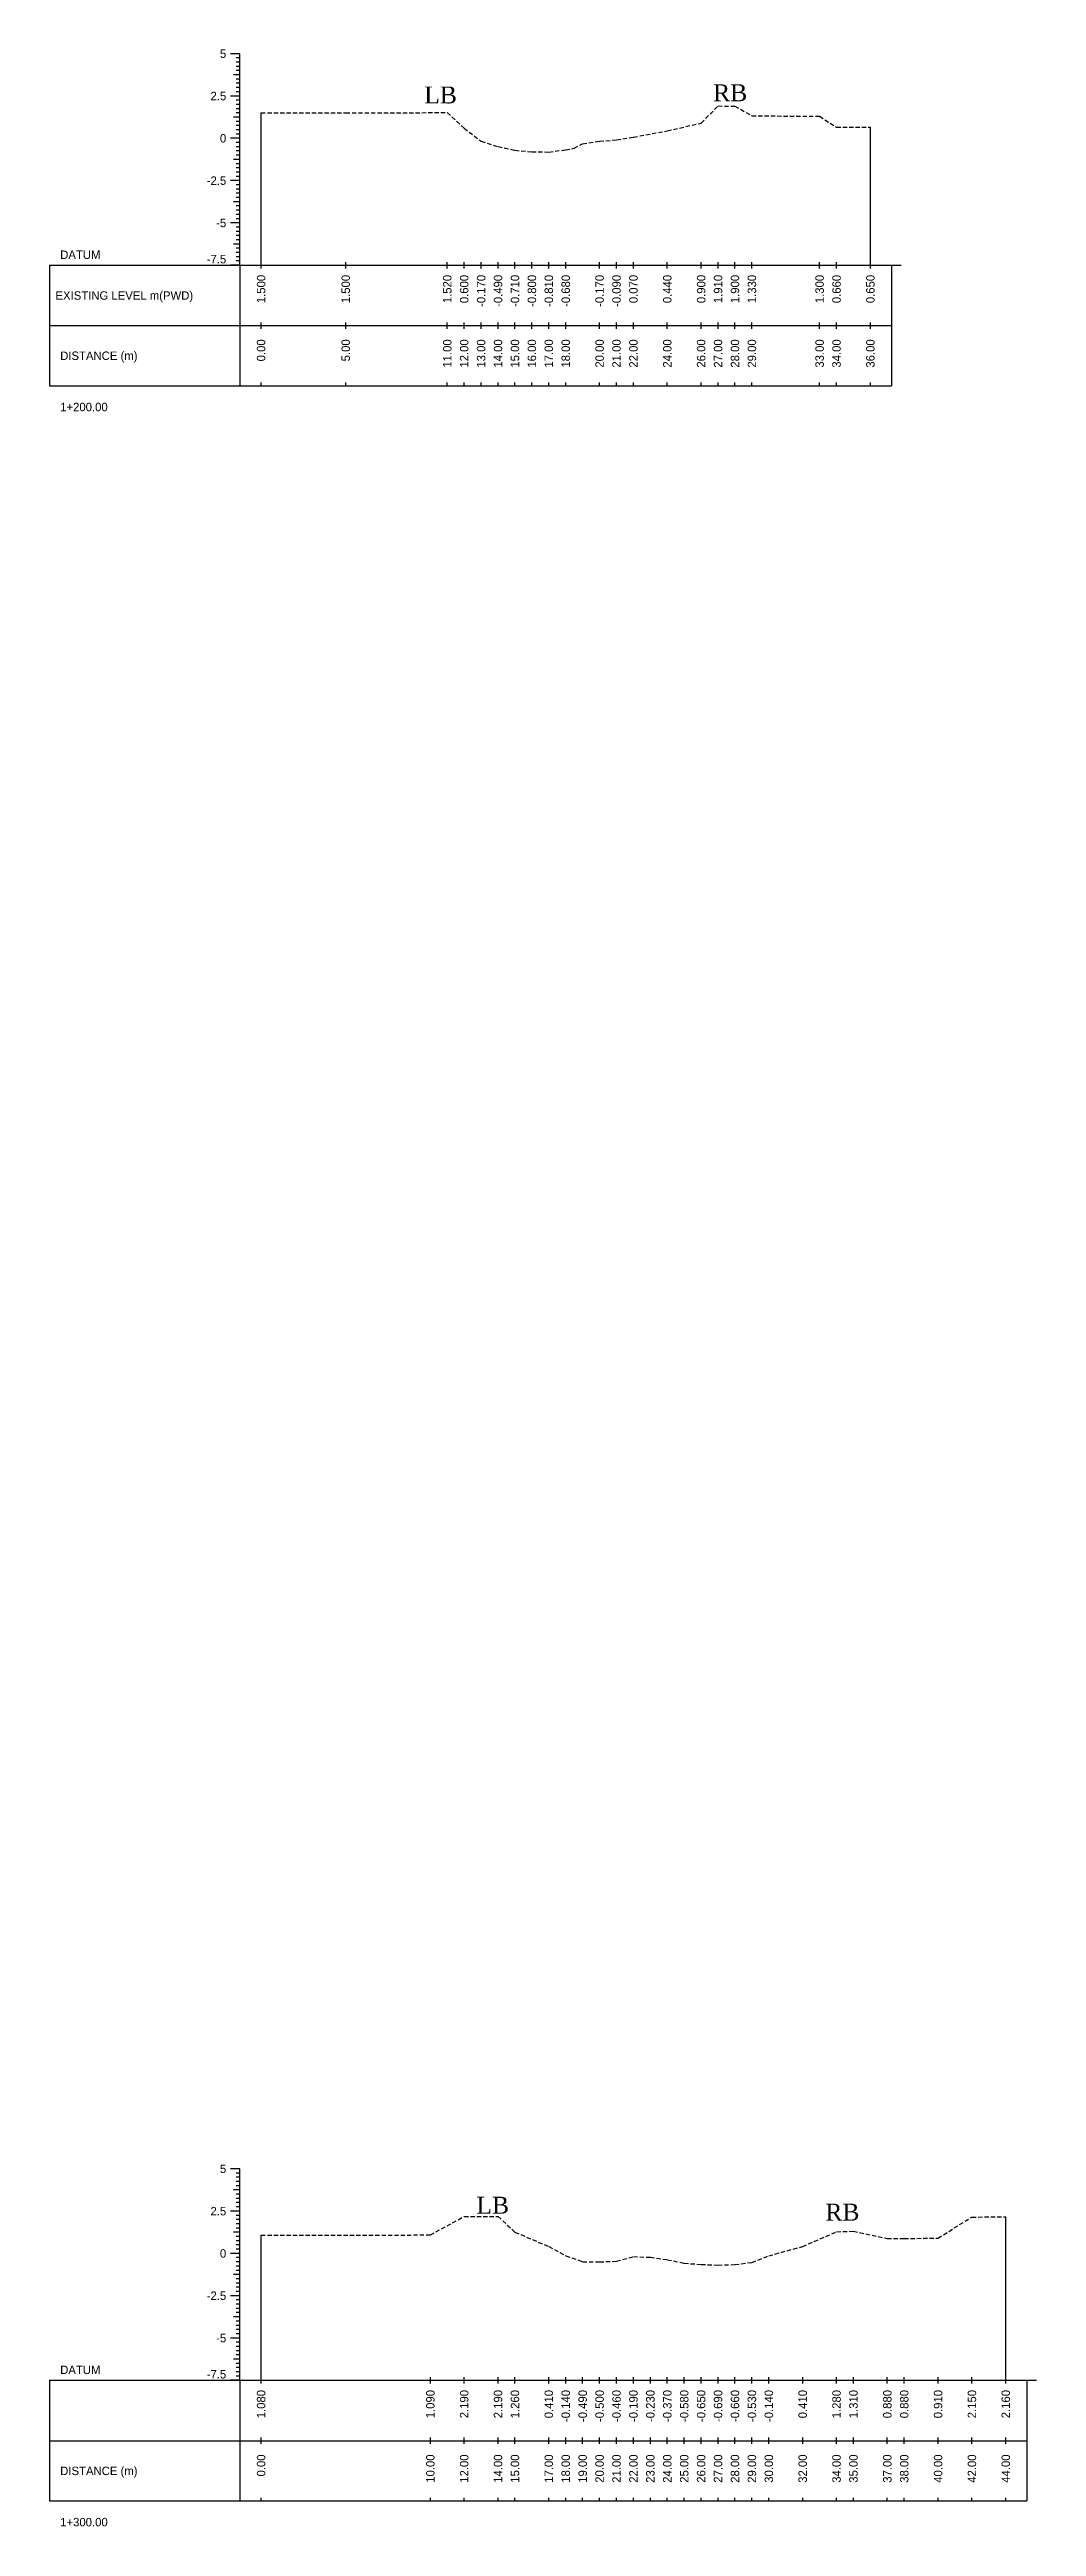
# Model space of a CAD drawing. Header units: inches. Extents: x 3247 to 4722, y -1199 to -293.
# Drawn here: x 3922.9 to 3981.2, y -858.4 to -712 of the extents above; entities that cross this region are included whole.
import ezdxf
from ezdxf.enums import TextEntityAlignment as Align

# ---------------------------------------------------------------- set-up
doc = ezdxf.new("R2010")
doc.units = ezdxf.units.IN
doc.header["$MEASUREMENT"] = 0
doc.linetypes.add('HIDDEN', pattern=[0.375, 0.25, -0.125])
doc.layers.add('CS_Drawing', color=7, linetype='Continuous')
doc.layers.add('GL', color=3, linetype='HIDDEN')
doc.styles.add('romans', font='romans.shx')

msp = doc.modelspace()

# ---------------------------------------------------------------- texts
at = {"char_height": 1, "width": 685.1065, "attachment_point": 1, "style": 'romans'}
for s, insert in [('{\\fTimes New Roman|b0|i0|c0|p18;LB}', (3945.04, -714.16)), ('{\\fTimes New Roman|b0|i0|c0|p18;RB}', (3962.11, -714.03)), ('{\\fTimes New Roman|b0|i0|c0|p18;LB}', (3948.12, -838.87)), ('{\\fTimes New Roman|b0|i0|c0|p18;RB}', (3968.74, -839.28))]:
    msp.add_mtext(s, dxfattribs=dict(at, insert=insert))
at = {"layer": 'CS_Drawing'}
for s, p in [('5', (3933.34, -712.22)), ('2.5', (3933.34, -714.72)), ('0', (3933.34, -717.22)), ('-2.5', (3933.34, -719.72)), ('-5', (3933.34, -722.22)), ('5', (3933.34, -837.22)), ('2.5', (3933.34, -839.72)), ('0', (3933.34, -842.22)), ('-2.5', (3933.34, -844.72)), ('-5', (3933.34, -847.22))]:
    msp.add_text(s, height=0.5, dxfattribs=at).set_placement(p, align=Align.MIDDLE_RIGHT)
for s, p in [('DATUM', (3923.53, -724.1)), ('EXISTING LEVEL m(PWD)', (3923.25, -726.51)), ('DISTANCE (m)', (3923.53, -730.07)), ('1+200.00', (3923.53, -733.1)), ('DATUM', (3923.53, -849.1)), ('DISTANCE (m)', (3923.53, -855.07)), ('1+300.00', (3923.53, -858.1))]:
    msp.add_text(s, height=0.5, dxfattribs=at).set_placement(p, align=Align.MIDDLE_LEFT)
for p in [(3933.34, -724.61), (3933.34, -849.61)]:
    msp.add_text('-7.5', height=0.5, dxfattribs=at).set_placement(p, align=Align.RIGHT)
for s, p in [('1.500', (3935.4, -725.29)), ('1.500', (3940.4, -725.29)), ('1.520', (3946.4, -725.29)), ('0.600', (3947.4, -725.29)), ('-0.170', (3948.4, -725.29)), ('-0.490', (3949.4, -725.29)), ('-0.710', (3950.4, -725.29)), ('-0.800', (3951.4, -725.29)), ('-0.810', (3952.4, -725.29)), ('-0.680', (3953.4, -725.29)), ('-0.170', (3955.4, -725.29)), ('-0.090', (3956.4, -725.29)), ('0.070', (3957.4, -725.29)), ('0.440', (3959.4, -725.29)), ('0.900', (3961.4, -725.29)), ('1.910', (3962.4, -725.29)), ('1.900', (3963.4, -725.29)), ('1.330', (3964.4, -725.29)), ('1.300', (3968.4, -725.29)), ('0.660', (3969.4, -725.29)), ('0.650', (3971.4, -725.29)), ('0.00', (3935.4, -729.1)), ('5.00', (3940.4, -729.1)), ('11.00', (3946.4, -729.1)), ('12.00', (3947.4, -729.1)), ('13.00', (3948.4, -729.1)), ('14.00', (3949.4, -729.1)), ('15.00', (3950.4, -729.1)), ('16.00', (3951.4, -729.1)), ('17.00', (3952.4, -729.1)), ('18.00', (3953.4, -729.1)), ('20.00', (3955.4, -729.1)), ('21.00', (3956.4, -729.1)), ('22.00', (3957.4, -729.1)), ('24.00', (3959.4, -729.1)), ('26.00', (3961.4, -729.1)), ('27.00', (3962.4, -729.1)), ('28.00', (3963.4, -729.1)), ('29.00', (3964.4, -729.1)), ('33.00', (3968.4, -729.1)), ('34.00', (3969.4, -729.1)), ('36.00', (3971.4, -729.1)), ('1.080', (3935.4, -850.29)), ('1.090', (3945.4, -850.29)), ('2.190', (3947.4, -850.29)), ('2.190', (3949.4, -850.29)), ('1.260', (3950.4, -850.29)), ('0.410', (3952.4, -850.29)), ('-0.140', (3953.4, -850.29)), ('-0.490', (3954.4, -850.29)), ('-0.500', (3955.4, -850.29)), ('-0.460', (3956.4, -850.29)), ('-0.190', (3957.4, -850.29)), ('-0.230', (3958.4, -850.29)), ('-0.370', (3959.4, -850.29)), ('-0.580', (3960.4, -850.29)), ('-0.650', (3961.4, -850.29)), ('-0.690', (3962.4, -850.29)), ('-0.660', (3963.4, -850.29)), ('-0.530', (3964.4, -850.29)), ('-0.140', (3965.4, -850.29)), ('0.410', (3967.4, -850.29)), ('1.280', (3969.4, -850.29)), ('1.310', (3970.4, -850.29)), ('0.880', (3972.4, -850.29)), ('0.880', (3973.4, -850.29)), ('0.910', (3975.4, -850.29)), ('2.150', (3977.4, -850.29)), ('2.160', (3979.4, -850.29)), ('0.00', (3935.4, -854.1)), ('10.00', (3945.4, -854.1)), ('12.00', (3947.4, -854.1)), ('14.00', (3949.4, -854.1)), ('15.00', (3950.4, -854.1)), ('17.00', (3952.4, -854.1)), ('18.00', (3953.4, -854.1)), ('19.00', (3954.4, -854.1)), ('20.00', (3955.4, -854.1)), ('21.00', (3956.4, -854.1)), ('22.00', (3957.4, -854.1)), ('23.00', (3958.4, -854.1)), ('24.00', (3959.4, -854.1)), ('25.00', (3960.4, -854.1)), ('26.00', (3961.4, -854.1)), ('27.00', (3962.4, -854.1)), ('28.00', (3963.4, -854.1)), ('29.00', (3964.4, -854.1)), ('30.00', (3965.4, -854.1)), ('32.00', (3967.4, -854.1)), ('34.00', (3969.4, -854.1)), ('35.00', (3970.4, -854.1)), ('37.00', (3972.4, -854.1)), ('38.00', (3973.4, -854.1)), ('40.00', (3975.4, -854.1)), ('42.00', (3977.4, -854.1)), ('44.00', (3979.4, -854.1))]:
    msp.add_text(s, height=0.5, rotation=90, dxfattribs=at).set_placement(p, align=Align.MIDDLE_RIGHT)

# ---------------------------------------------------------------- linework, layer by layer
at = {"layer": 'CS_Drawing'}
for p, q in [((3934.15, -712.22), (3933.59, -712.22)), ((3934.15, -712.22), (3933.76, -712.22)), ((3934.15, -712.22), (3933.93, -712.22)), ((3934.15, -712.47), (3933.93, -712.47)), ((3934.15, -712.72), (3933.93, -712.72)), ((3934.15, -724.72), (3934.15, -712.22)), ((3934.15, -713.47), (3933.76, -713.47)), ((3934.15, -712.97), (3933.93, -712.97)), ((3934.15, -713.22), (3933.93, -713.22)), ((3934.15, -713.47), (3933.93, -713.47)), ((3934.15, -713.72), (3933.93, -713.72)), ((3934.15, -713.97), (3933.93, -713.97)), ((3934.15, -714.22), (3933.93, -714.22)), ((3934.15, -714.72), (3933.59, -714.72)), ((3934.15, -714.72), (3933.76, -714.72)), ((3934.15, -714.47), (3933.93, -714.47)), ((3934.15, -714.72), (3933.93, -714.72)), ((3934.15, -714.97), (3933.93, -714.97)), ((3934.15, -715.22), (3933.93, -715.22)), ((3934.15, -715.47), (3933.93, -715.47)), ((3934.15, -715.72), (3933.93, -715.72)), ((3935.4, -724.72), (3935.4, -715.72)), ((3934.15, -717.22), (3933.59, -717.22)), ((3934.15, -715.97), (3933.76, -715.97)), ((3934.15, -717.22), (3933.76, -717.22)), ((3934.15, -715.97), (3933.93, -715.97)), ((3934.15, -716.22), (3933.93, -716.22)), ((3934.15, -716.47), (3933.93, -716.47)), ((3934.15, -716.72), (3933.93, -716.72)), ((3934.15, -716.97), (3933.93, -716.97)), ((3934.15, -717.22), (3933.93, -717.22)), ((3971.4, -724.72), (3971.4, -716.57)), ((3934.15, -718.47), (3933.76, -718.47)), ((3934.15, -717.47), (3933.93, -717.47)), ((3934.15, -717.72), (3933.93, -717.72)), ((3934.15, -717.97), (3933.93, -717.97)), ((3934.15, -718.22), (3933.93, -718.22)), ((3934.15, -718.47), (3933.93, -718.47)), ((3934.15, -718.72), (3933.93, -718.72)), ((3934.15, -719.72), (3933.59, -719.72)), ((3934.15, -719.72), (3933.76, -719.72)), ((3934.15, -718.97), (3933.93, -718.97)), ((3934.15, -719.22), (3933.93, -719.22)), ((3934.15, -719.47), (3933.93, -719.47)), ((3934.15, -719.72), (3933.93, -719.72)), ((3934.15, -719.97), (3933.93, -719.97)), ((3934.15, -720.97), (3933.76, -720.97)), ((3934.15, -720.22), (3933.93, -720.22)), ((3934.15, -720.47), (3933.93, -720.47)), ((3934.15, -720.72), (3933.93, -720.72)), ((3934.15, -720.97), (3933.93, -720.97)), ((3934.15, -721.22), (3933.93, -721.22)), ((3934.15, -721.47), (3933.93, -721.47)), ((3934.15, -722.22), (3933.59, -722.22)), ((3934.15, -722.22), (3933.76, -722.22)), ((3934.15, -721.72), (3933.93, -721.72)), ((3934.15, -721.97), (3933.93, -721.97)), ((3934.15, -722.22), (3933.93, -722.22)), ((3934.15, -722.47), (3933.93, -722.47)), ((3934.15, -722.72), (3933.93, -722.72)), ((3934.15, -722.97), (3933.93, -722.97)), ((3934.15, -723.47), (3933.76, -723.47)), ((3934.15, -723.22), (3933.93, -723.22)), ((3934.15, -723.47), (3933.93, -723.47)), ((3934.15, -723.72), (3933.93, -723.72)), ((3934.15, -723.97), (3933.93, -723.97)), ((3934.15, -724.22), (3933.93, -724.22)), ((3934.15, -724.47), (3933.93, -724.47)), ((3935.4, -724.91), (3935.4, -724.54)), ((3940.4, -724.91), (3940.4, -724.54)), ((3946.4, -724.91), (3946.4, -724.54)), ((3947.4, -724.91), (3947.4, -724.54)), ((3948.4, -724.91), (3948.4, -724.54)), ((3949.4, -724.91), (3949.4, -724.54)), ((3950.4, -724.91), (3950.4, -724.54)), ((3951.4, -724.91), (3951.4, -724.54)), ((3952.4, -724.91), (3952.4, -724.54)), ((3953.4, -724.91), (3953.4, -724.54)), ((3955.4, -724.91), (3955.4, -724.54)), ((3956.4, -724.91), (3956.4, -724.54)), ((3957.4, -724.91), (3957.4, -724.54)), ((3959.4, -724.91), (3959.4, -724.54)), ((3961.4, -724.91), (3961.4, -724.54)), ((3962.4, -724.91), (3962.4, -724.54)), ((3963.4, -724.91), (3963.4, -724.54)), ((3964.4, -724.91), (3964.4, -724.54)), ((3968.4, -724.91), (3968.4, -724.54)), ((3969.4, -724.91), (3969.4, -724.54)), ((3971.4, -724.91), (3971.4, -724.54)), ((3922.9, -724.72), (3934.15, -724.72)), ((3922.9, -724.72), (3922.9, -731.85)), ((3934.15, -724.72), (3933.59, -724.72)), ((3934.15, -724.72), (3933.76, -724.72)), ((3934.15, -724.72), (3933.93, -724.72)), ((3934.15, -724.72), (3972.65, -724.72)), ((3934.15, -724.72), (3934.15, -731.85)), ((3972.65, -724.72), (3973.21, -724.72)), ((3972.65, -724.72), (3973.04, -724.72)), ((3972.65, -724.72), (3972.88, -724.72)), ((3972.65, -724.72), (3972.65, -731.85)), ((3922.9, -728.29), (3934.15, -728.29)), ((3934.15, -728.29), (3972.65, -728.29)), ((3934.15, -728.29), (3972.65, -728.29)), ((3935.4, -728.47), (3935.4, -728.1)), ((3940.4, -728.47), (3940.4, -728.1)), ((3946.4, -728.47), (3946.4, -728.1)), ((3947.4, -728.47), (3947.4, -728.1)), ((3948.4, -728.47), (3948.4, -728.1)), ((3949.4, -728.47), (3949.4, -728.1)), ((3950.4, -728.47), (3950.4, -728.1)), ((3951.4, -728.47), (3951.4, -728.1)), ((3952.4, -728.47), (3952.4, -728.1)), ((3953.4, -728.47), (3953.4, -728.1)), ((3955.4, -728.47), (3955.4, -728.1)), ((3956.4, -728.47), (3956.4, -728.1)), ((3957.4, -728.47), (3957.4, -728.1)), ((3959.4, -728.47), (3959.4, -728.1)), ((3961.4, -728.47), (3961.4, -728.1)), ((3962.4, -728.47), (3962.4, -728.1)), ((3963.4, -728.47), (3963.4, -728.1)), ((3964.4, -728.47), (3964.4, -728.1)), ((3968.4, -728.47), (3968.4, -728.1)), ((3969.4, -728.47), (3969.4, -728.1)), ((3971.4, -728.47), (3971.4, -728.1)), ((3922.9, -731.85), (3934.15, -731.85)), ((3934.15, -731.85), (3972.65, -731.85)), ((3935.4, -731.85), (3935.4, -731.66)), ((3940.4, -731.85), (3940.4, -731.66)), ((3946.4, -731.85), (3946.4, -731.66)), ((3947.4, -731.85), (3947.4, -731.66)), ((3948.4, -731.85), (3948.4, -731.66)), ((3949.4, -731.85), (3949.4, -731.66)), ((3950.4, -731.85), (3950.4, -731.66)), ((3951.4, -731.85), (3951.4, -731.66)), ((3952.4, -731.85), (3952.4, -731.66)), ((3953.4, -731.85), (3953.4, -731.66)), ((3955.4, -731.85), (3955.4, -731.66)), ((3956.4, -731.85), (3956.4, -731.66)), ((3957.4, -731.85), (3957.4, -731.66)), ((3959.4, -731.85), (3959.4, -731.66)), ((3961.4, -731.85), (3961.4, -731.66)), ((3962.4, -731.85), (3962.4, -731.66)), ((3963.4, -731.85), (3963.4, -731.66)), ((3964.4, -731.85), (3964.4, -731.66)), ((3968.4, -731.85), (3968.4, -731.66)), ((3969.4, -731.85), (3969.4, -731.66)), ((3971.4, -731.85), (3971.4, -731.66)), ((3934.15, -837.22), (3933.59, -837.22)), ((3934.15, -837.22), (3933.76, -837.22)), ((3934.15, -837.22), (3933.93, -837.22)), ((3934.15, -849.72), (3934.15, -837.22)), ((3934.15, -838.47), (3933.76, -838.47)), ((3934.15, -837.47), (3933.93, -837.47)), ((3934.15, -837.72), (3933.93, -837.72)), ((3934.15, -837.97), (3933.93, -837.97)), ((3934.15, -838.22), (3933.93, -838.22)), ((3934.15, -838.47), (3933.93, -838.47)), ((3934.15, -838.72), (3933.93, -838.72)), ((3934.15, -839.72), (3933.59, -839.72)), ((3934.15, -839.72), (3933.76, -839.72)), ((3934.15, -838.97), (3933.93, -838.97)), ((3934.15, -839.22), (3933.93, -839.22)), ((3934.15, -839.47), (3933.93, -839.47)), ((3934.15, -839.72), (3933.93, -839.72)), ((3934.15, -839.97), (3933.93, -839.97)), ((3934.15, -840.22), (3933.93, -840.22)), ((3979.4, -849.72), (3979.4, -840.06)), ((3934.15, -840.97), (3933.76, -840.97)), ((3934.15, -840.47), (3933.93, -840.47)), ((3934.15, -840.72), (3933.93, -840.72)), ((3934.15, -840.97), (3933.93, -840.97)), ((3934.15, -841.22), (3933.93, -841.22)), ((3934.15, -841.47), (3933.93, -841.47)), ((3935.4, -849.72), (3935.4, -841.14)), ((3934.15, -842.22), (3933.59, -842.22)), ((3934.15, -842.22), (3933.76, -842.22)), ((3934.15, -841.72), (3933.93, -841.72)), ((3934.15, -841.97), (3933.93, -841.97)), ((3934.15, -842.22), (3933.93, -842.22)), ((3934.15, -842.47), (3933.93, -842.47)), ((3934.15, -842.72), (3933.93, -842.72)), ((3934.15, -842.97), (3933.93, -842.97)), ((3934.15, -843.47), (3933.76, -843.47)), ((3934.15, -843.22), (3933.93, -843.22)), ((3934.15, -843.47), (3933.93, -843.47)), ((3934.15, -843.72), (3933.93, -843.72)), ((3934.15, -843.97), (3933.93, -843.97)), ((3934.15, -844.22), (3933.93, -844.22)), ((3934.15, -844.47), (3933.93, -844.47)), ((3934.15, -844.72), (3933.59, -844.72)), ((3934.15, -844.72), (3933.76, -844.72)), ((3934.15, -845.97), (3933.76, -845.97)), ((3934.15, -844.72), (3933.93, -844.72)), ((3934.15, -844.97), (3933.93, -844.97)), ((3934.15, -845.22), (3933.93, -845.22)), ((3934.15, -845.47), (3933.93, -845.47)), ((3934.15, -845.72), (3933.93, -845.72)), ((3934.15, -845.97), (3933.93, -845.97)), ((3934.15, -847.22), (3933.59, -847.22)), ((3934.15, -847.22), (3933.76, -847.22)), ((3934.15, -846.22), (3933.93, -846.22)), ((3934.15, -846.47), (3933.93, -846.47)), ((3934.15, -846.72), (3933.93, -846.72)), ((3934.15, -846.97), (3933.93, -846.97)), ((3934.15, -847.22), (3933.93, -847.22)), ((3934.15, -847.47), (3933.93, -847.47)), ((3934.15, -848.47), (3933.76, -848.47)), ((3934.15, -847.72), (3933.93, -847.72)), ((3934.15, -847.97), (3933.93, -847.97)), ((3934.15, -848.22), (3933.93, -848.22)), ((3934.15, -848.47), (3933.93, -848.47)), ((3934.15, -848.72), (3933.93, -848.72)), ((3934.15, -848.97), (3933.93, -848.97)), ((3922.9, -849.72), (3934.15, -849.72)), ((3922.9, -849.72), (3922.9, -856.85)), ((3934.15, -849.72), (3933.59, -849.72)), ((3934.15, -849.72), (3933.76, -849.72)), ((3934.15, -849.22), (3933.93, -849.22)), ((3934.15, -849.47), (3933.93, -849.47)), ((3934.15, -849.72), (3933.93, -849.72)), ((3934.15, -849.72), (3980.65, -849.72)), ((3934.15, -849.72), (3934.15, -856.85)), ((3935.4, -849.91), (3935.4, -849.54)), ((3945.4, -849.91), (3945.4, -849.54)), ((3947.4, -849.91), (3947.4, -849.54)), ((3949.4, -849.91), (3949.4, -849.54)), ((3950.4, -849.91), (3950.4, -849.54)), ((3952.4, -849.91), (3952.4, -849.54)), ((3953.4, -849.91), (3953.4, -849.54)), ((3954.4, -849.91), (3954.4, -849.54)), ((3955.4, -849.91), (3955.4, -849.54)), ((3956.4, -849.91), (3956.4, -849.54)), ((3957.4, -849.91), (3957.4, -849.54)), ((3958.4, -849.91), (3958.4, -849.54)), ((3959.4, -849.91), (3959.4, -849.54)), ((3960.4, -849.91), (3960.4, -849.54)), ((3961.4, -849.91), (3961.4, -849.54)), ((3962.4, -849.91), (3962.4, -849.54)), ((3963.4, -849.91), (3963.4, -849.54)), ((3964.4, -849.91), (3964.4, -849.54)), ((3965.4, -849.91), (3965.4, -849.54)), ((3967.4, -849.91), (3967.4, -849.54)), ((3969.4, -849.91), (3969.4, -849.54)), ((3970.4, -849.91), (3970.4, -849.54)), ((3972.4, -849.91), (3972.4, -849.54)), ((3973.4, -849.91), (3973.4, -849.54)), ((3975.4, -849.91), (3975.4, -849.54)), ((3977.4, -849.91), (3977.4, -849.54)), ((3979.4, -849.91), (3979.4, -849.54)), ((3980.65, -849.72), (3981.21, -849.72)), ((3980.65, -849.72), (3981.04, -849.72)), ((3980.65, -849.72), (3980.88, -849.72)), ((3980.65, -849.72), (3980.65, -856.85)), ((3922.9, -853.29), (3934.15, -853.29)), ((3934.15, -853.29), (3980.65, -853.29)), ((3934.15, -853.29), (3980.65, -853.29)), ((3935.4, -853.47), (3935.4, -853.1)), ((3945.4, -853.47), (3945.4, -853.1)), ((3947.4, -853.47), (3947.4, -853.1)), ((3949.4, -853.47), (3949.4, -853.1)), ((3950.4, -853.47), (3950.4, -853.1)), ((3952.4, -853.47), (3952.4, -853.1)), ((3953.4, -853.47), (3953.4, -853.1)), ((3954.4, -853.47), (3954.4, -853.1)), ((3955.4, -853.47), (3955.4, -853.1)), ((3956.4, -853.47), (3956.4, -853.1)), ((3957.4, -853.47), (3957.4, -853.1)), ((3958.4, -853.47), (3958.4, -853.1)), ((3959.4, -853.47), (3959.4, -853.1)), ((3960.4, -853.47), (3960.4, -853.1)), ((3961.4, -853.47), (3961.4, -853.1)), ((3962.4, -853.47), (3962.4, -853.1)), ((3963.4, -853.47), (3963.4, -853.1)), ((3964.4, -853.47), (3964.4, -853.1)), ((3965.4, -853.47), (3965.4, -853.1)), ((3967.4, -853.47), (3967.4, -853.1)), ((3969.4, -853.47), (3969.4, -853.1)), ((3970.4, -853.47), (3970.4, -853.1)), ((3972.4, -853.47), (3972.4, -853.1)), ((3973.4, -853.47), (3973.4, -853.1)), ((3975.4, -853.47), (3975.4, -853.1)), ((3977.4, -853.47), (3977.4, -853.1)), ((3979.4, -853.47), (3979.4, -853.1)), ((3922.9, -856.85), (3934.15, -856.85)), ((3934.15, -856.85), (3980.65, -856.85)), ((3935.4, -856.85), (3935.4, -856.66)), ((3945.4, -856.85), (3945.4, -856.66)), ((3947.4, -856.85), (3947.4, -856.66)), ((3949.4, -856.85), (3949.4, -856.66)), ((3950.4, -856.85), (3950.4, -856.66)), ((3952.4, -856.85), (3952.4, -856.66)), ((3953.4, -856.85), (3953.4, -856.66)), ((3954.4, -856.85), (3954.4, -856.66)), ((3955.4, -856.85), (3955.4, -856.66)), ((3956.4, -856.85), (3956.4, -856.66)), ((3957.4, -856.85), (3957.4, -856.66)), ((3958.4, -856.85), (3958.4, -856.66)), ((3959.4, -856.85), (3959.4, -856.66)), ((3960.4, -856.85), (3960.4, -856.66)), ((3961.4, -856.85), (3961.4, -856.66)), ((3962.4, -856.85), (3962.4, -856.66)), ((3963.4, -856.85), (3963.4, -856.66)), ((3964.4, -856.85), (3964.4, -856.66)), ((3965.4, -856.85), (3965.4, -856.66)), ((3967.4, -856.85), (3967.4, -856.66)), ((3969.4, -856.85), (3969.4, -856.66)), ((3970.4, -856.85), (3970.4, -856.66)), ((3972.4, -856.85), (3972.4, -856.66)), ((3973.4, -856.85), (3973.4, -856.66)), ((3975.4, -856.85), (3975.4, -856.66)), ((3977.4, -856.85), (3977.4, -856.66)), ((3979.4, -856.85), (3979.4, -856.66))]:
    msp.add_line(p, q, dxfattribs=at)
at = {"layer": 'GL'}
for points in [[(3935.4, -715.72), (3940.4, -715.72), (3946.4, -715.7), (3947.4, -716.62), (3948.4, -717.39), (3949.4, -717.71), (3950.4, -717.93), (3951.4, -718.02), (3952.4, -718.03), (3953.4, -717.9), (3953.9, -717.81), (3954.4, -717.54), (3955.4, -717.39), (3956.4, -717.31), (3957.4, -717.15), (3959.4, -716.78), (3961.4, -716.32), (3962.4, -715.31), (3963.4, -715.32), (3964.4, -715.89), (3968.4, -715.92), (3969.4, -716.56), (3971.4, -716.57)], [(3935.4, -841.14), (3945.4, -841.13), (3947.4, -840.03), (3949.4, -840.03), (3950.4, -840.96), (3952.4, -841.81), (3953.4, -842.36), (3954.4, -842.71), (3955.4, -842.72), (3956.4, -842.68), (3957.4, -842.41), (3958.4, -842.45), (3959.4, -842.59), (3960.4, -842.8), (3961.4, -842.87), (3962.4, -842.91), (3963.4, -842.88), (3964.4, -842.75), (3965.4, -842.36), (3967.4, -841.81), (3969.4, -840.94), (3970.4, -840.91), (3972.4, -841.34), (3973.4, -841.34), (3975.4, -841.31), (3977.4, -840.07), (3979.4, -840.06)]]:
    msp.add_lwpolyline(points, dxfattribs=at)

msp.set_redraw_order([(e.dxf.handle, doc.entitydb.next_handle()) for e in msp.query("TEXT MTEXT ATTDEF DIMENSION ARC_DIMENSION")])  # texts and dimensions are drawn at this point

doc.saveas('drawing.dxf')
